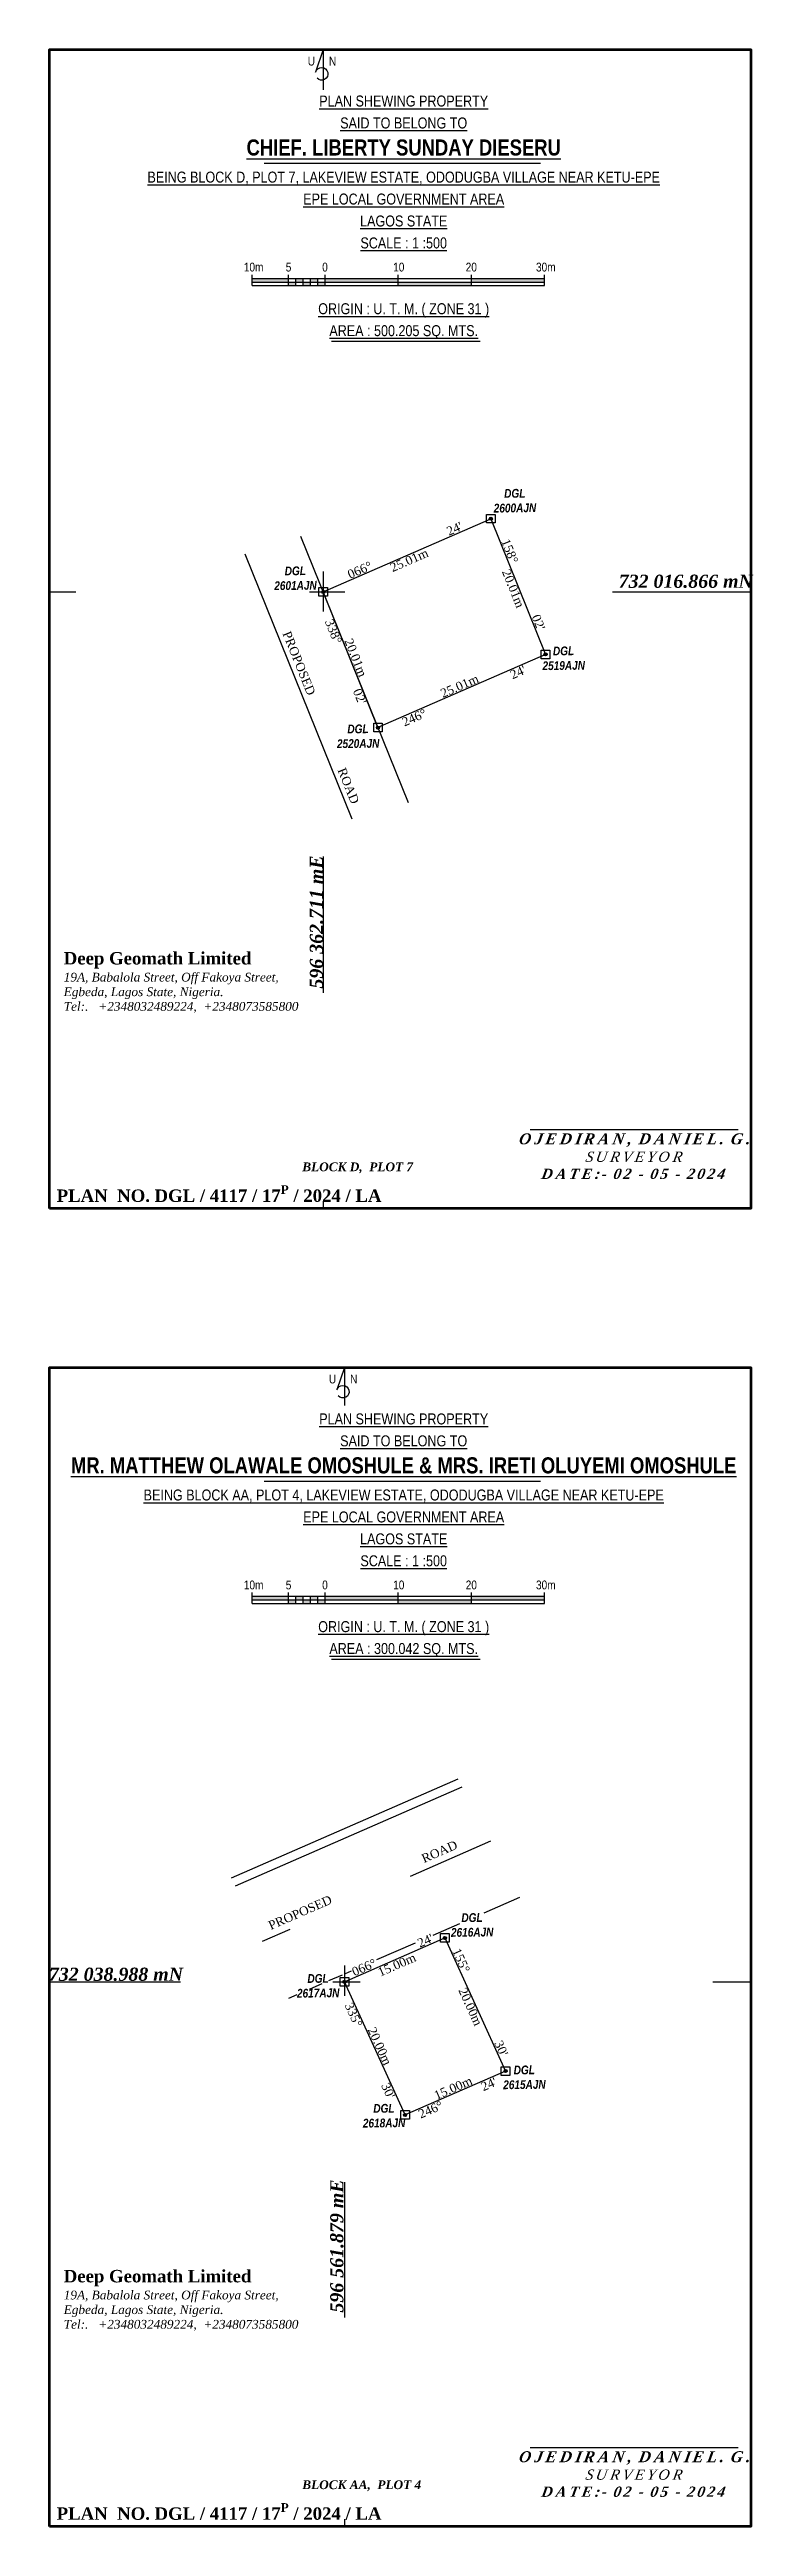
# Model space of a CAD drawing. Header units: metres. Extents: x 527079 to 600981, y 729644 to 782828.
# Drawn here: x 597725.4 to 597821.7, y 730600.1 to 730938.8 of the extents above; entities that cross this region are included whole.
import ezdxf

# ---------------------------------------------------------------- set-up
doc = ezdxf.new("R2010")
doc.units = ezdxf.units.M
doc.header["$MEASUREMENT"] = 0
doc.linetypes.add('ACAD_ISO03W100', pattern=[30, 12, -18])
doc.layers.add('adjusted', color=7, linetype='Continuous')
doc.layers.add('GRID&TITLE', color=7, linetype='Continuous')
doc.styles.add('style2', font='')
doc.styles.get('style2').set_extended_font_data('Arial Black')

msp = doc.modelspace()

# ---------------------------------------------------------------- texts
at = {"color": 0}
for s, insert, char_height, width, attachment_point in [('{\\fArial Narrow|b0|i0|c0|p34;U     N}', (597762.67425, 730937.84596), 1.2, 26.925119, 2), ('{\\fArial Narrow|b0|i0|c0|p34;10m}', (597753.32504, 730909.68039), 1.2, 26.925119, 2), ('{\\fArial Narrow|b0|i0|c0|p34;5}', (597758.10123, 730909.68039), 1.2, 26.925119, 2), ('{\\fArial Narrow|b0|i0|c0|p34;0}', (597763.08364, 730909.68039), 1.2, 26.925119, 2), ('{\\fArial Narrow|b0|i0|c0|p34;10}', (597773.17635, 730909.68039), 1.2, 26.925119, 2), ('{\\fArial Narrow|b0|i0|c0|p34;20}', (597783.09341, 730909.68039), 1.2, 26.925119, 2), ('{\\fArial Narrow|b0|i0|c0|p34;30m}', (597793.27938, 730909.68039), 1.2, 26.925119, 2), ('{\\fTimes New Roman|b1|i1|c0|p18;732 016.866 mN}', (597803.24838, 730867.01852), 1.8, 45.9628771, 1), ('\\pi0.2701;{\\fTimes New Roman|b1|i1|c0|p18;\\H0.8824x;\\Q10.5;\\T1.3;OJEDIRAN, DANIEL. G.\\H1.1x;\\P\\fTimes New Roman|b0|i1|c0|p18;\\H0.8485x;SURVEYOR\\fTimes New Roman|b1|i1|c0|p18;\\P\\pi0;DATE:- 02 - 05 - 2024}', (597805.30727, 730790.61994), 1.7, 31.4335511, 2), ('{\\fTimes New Roman|b1|i1|c0|p18;BLOCK D,  PLOT 7}', (597759.9746, 730786.63955), 1.2, 45.9628771, 1), ('\\A1;{\\fTimes New Roman|b1|i0|c0|p18;\\H1.03x;PLAN  NO.\\H0.9706x; \\H1.03x;DGL / 4117 / 17\\H0.7x;\\SP^ ;\\H1.429x; / 2024 / LA}', (597726.38514, 730783.52023), 1.65, 98.1290386, 1), ('{\\fArial Narrow|b0|i0|c0|p34;U     N}', (597765.5683, 730757.62587), 1.2, 26.925119, 2), ('{\\fArial Narrow|b0|i0|c0|p34;10m}', (597753.32504, 730729.46029), 1.2, 26.925119, 2), ('{\\fArial Narrow|b0|i0|c0|p34;5}', (597758.10123, 730729.46029), 1.2, 26.925119, 2), ('{\\fArial Narrow|b0|i0|c0|p34;0}', (597763.08364, 730729.46029), 1.2, 26.925119, 2), ('{\\fArial Narrow|b0|i0|c0|p34;10}', (597773.17635, 730729.46029), 1.2, 26.925119, 2), ('{\\fArial Narrow|b0|i0|c0|p34;20}', (597783.09341, 730729.46029), 1.2, 26.925119, 2), ('{\\fArial Narrow|b0|i0|c0|p34;30m}', (597793.27938, 730729.46029), 1.2, 26.925119, 2), ('{\\fTimes New Roman|b1|i1|c0|p18; 732 038.988 mN}', (597724.64126, 730676.52705), 1.8, 45.9628771, 1), ('\\pi0.2701;{\\fTimes New Roman|b1|i1|c0|p18;\\H0.8824x;\\Q10.5;\\T1.3;OJEDIRAN, DANIEL. G.\\H1.1x;\\P\\fTimes New Roman|b0|i1|c0|p18;\\H0.8485x;SURVEYOR\\fTimes New Roman|b1|i1|c0|p18;\\P\\pi0;DATE:- 02 - 05 - 2024}', (597805.30727, 730610.39985), 1.7, 31.4335511, 2), ('{\\fTimes New Roman|b1|i1|c0|p18;BLOCK AA,  PLOT 4}', (597759.9746, 730606.41945), 1.2, 45.9628771, 1), ('\\A1;{\\fTimes New Roman|b1|i0|c0|p18;\\H1.03x;PLAN  NO.\\H0.9706x; \\H1.03x;DGL / 4117 / 17\\H0.7x;\\SP^ ;\\H1.429x; / 2024 / LA}', (597726.38514, 730603.30014), 1.65, 98.1290386, 1)]:
    msp.add_mtext(s, dxfattribs=dict(at, insert=insert, char_height=char_height, width=width, attachment_point=attachment_point))
at = {"color": 0, "char_height": 1.5, "width": 113.0007569, "attachment_point": 2, "line_spacing_factor": 1.2}
for s, insert in [('{\\fArial Narrow|b0|i0|c0|p34;\\LPLAN SHEWING PROPERTY\\PSAID TO BELONG TO\\P\\fArial Narrow|b1|i0|c0|p34;\\H1.467x;CHIEF. LIBERTY SUNDAY DIESERU \\P\\fArial Narrow|b0|i0|c0|p34;\\H0.6817x;BEING BLOCK D, PLOT 7, LAKEVIEW ESTATE, ODODUGBA VILLAGE NEAR KETU-EPE\\PEPE \\H0.9995x;LOCAL GOVERNMENT AREA\\PLAGOS STATE\\PSCALE : 1 :500\\P\\P\\PORIGIN : U. T. M. ( ZONE 31 )\\PAREA : 500.205 SQ. MTS.}', (597773.84834, 730932.53735)), ('{\\fArial Narrow|b0|i0|c0|p34;\\LPLAN SHEWING PROPERTY\\PSAID TO BELONG TO\\P\\fArial Narrow|b1|i0|c0|p34;\\H1.467x;MR. MATTHEW OLAWALE OMOSHULE & MRS. IRETI OLUYEMI OMOSHULE \\P\\fArial Narrow|b0|i0|c0|p34;\\H0.6817x;BEING BLOCK AA, PLOT 4, LAKEVIEW ESTATE, ODODUGBA VILLAGE NEAR KETU-EPE\\PEPE \\H0.9995x;LOCAL GOVERNMENT AREA\\PLAGOS STATE\\PSCALE : 1 :500\\P\\P\\PORIGIN : U. T. M. ( ZONE 31 )\\PAREA : 300.042 SQ. MTS.}', (597773.84834, 730752.31725))]:
    msp.add_mtext(s, dxfattribs=dict(at, insert=insert))
at = {"color": 0}
for s, insert, char_height, width, attachment_point, rotation in [('\\pxt115;{\\fArial Narrow|b1|i1|c0|p34;DGL\\P2600AJN}', (597789.03062, 730878.74303), 1.2, 278.2584131, 2, 0.6991952), ('\\pxt115;{\\fArial Narrow|b1|i1|c0|p34;DGL\\P2601AJN}', (597759.01723, 730868.14052), 1.2, 278.2584131, 2, 0.6991952), ('\\pxt115;{\\fArial Narrow|b1|i1|c0|p34;DGL\\P2519AJN}', (597795.70063, 730857.19576), 1.2, 278.2584131, 2, 0.6991952), ('\\pxt115;{\\fArial Narrow|b1|i1|c0|p34;DGL\\P2520AJN}', (597767.58906, 730846.53069), 1.2, 278.2584131, 2, 0.6991952), ('{\\fTimes New Roman|b1|i1|c0|p18;596 362.711 mE}', (597761.00849, 730810.41547), 1.8, 46.6762144, 1, 90), ('\\pxt115;{\\fArial Narrow|b1|i1|c0|p34;DGL\\P2616AJN}', (597783.18047, 730683.97564), 1.2, 278.2584131, 2, 0.6991952), ('\\pxt115;{\\fArial Narrow|b1|i1|c0|p34;DGL\\P2617AJN}', (597762.12236, 730675.65786), 1.2, 278.2584131, 2, 0.6991952), ('\\pxt115;{\\fArial Narrow|b1|i1|c0|p34;DGL\\P2615AJN}', (597790.32563, 730663.1416), 1.2, 278.2584131, 2, 0.6991952), ('\\pxt115;{\\fArial Narrow|b1|i1|c0|p34;DGL\\P2618AJN}', (597771.13427, 730657.89135), 1.2, 278.2584131, 2, 0.6991952), ('{\\fTimes New Roman|b1|i1|c0|p18;596 561.879 mE}', (597763.79735, 730629.35933), 1.8, 46.6762144, 1, 90)]:
    msp.add_mtext(s, dxfattribs=dict(at, insert=insert, char_height=char_height, width=width, attachment_point=attachment_point, rotation=rotation))
at = {"color": 0, "linetype": 'Continuous', "lineweight": -3, "char_height": 1.2}
for s, insert, attachment_point, rotation in [("{\\fTimes New Roman|b0|i0|c0|p18;066°                         24'}", (597774.25876, 730869.78264), 8, 23.597943), ('{\\fTimes New Roman|b0|i0|c0|p18;25.01m}', (597774.35884, 730869.55354), 2, 23.597943), ("{\\fTimes New Roman|b0|i0|c0|p18;158°                 02'}", (597789.62506, 730865.44251), 8, 291.9588017), ('{\\fTimes New Roman|b0|i0|c0|p18;20.01m}', (597789.3932, 730865.34902), 2, 291.9588017), ("{\\fTimes New Roman|b0|i0|c0|p18;338°               02'}", (597766.47439, 730855.33702), 2, 291.9588017), ('{\\fTimes New Roman|b0|i0|c0|p18;PROPOSED                        ROAD}', (597761.96131, 730847.25899), 8, 291.9588017), ('{\\fTimes New Roman|b0|i0|c0|p18;20.01m}', (597766.70626, 730855.43051), 8, 291.9588017), ("{\\fTimes New Roman|b0|i0|c0|p18;246°                            24'}", (597781.8407, 730850.99689), 2, 23.597943), ('{\\fTimes New Roman|b0|i0|c0|p18;25.01m}', (597781.74062, 730851.22598), 8, 23.597943), ('{\\fTimes New Roman|b0|i0|c0|p18;PROPOSED                              ROAD}', (597768.51098, 730687.25696), 8, 23.597943), ("{\\fTimes New Roman|b0|i0|c0|p18;066°              24'}", (597772.56691, 730677.70467), 8, 23.6008225), ('{\\fTimes New Roman|b0|i0|c0|p18;15.00m}', (597772.667, 730677.47558), 2, 23.6008225), ("{\\fTimes New Roman|b0|i0|c0|p18;155°                       30'}", (597783.75104, 730671.54361), 8, 294.4951059), ('{\\fTimes New Roman|b0|i0|c0|p18;20.00m}', (597783.52354, 730671.43995), 2, 294.4951059), ("{\\fTimes New Roman|b0|i0|c0|p18;335°                   30'}", (597769.77635, 730665.43413), 2, 294.4951059), ('{\\fTimes New Roman|b0|i0|c0|p18;20.00m}', (597770.00385, 730665.53779), 8, 294.4951059), ("{\\fTimes New Roman|b0|i0|c0|p18;246°             24'}", (597780.96048, 730659.27307), 2, 23.597943), ('{\\fTimes New Roman|b0|i0|c0|p18;15.00m}', (597780.8604, 730659.50216), 8, 23.597943)]:
    msp.add_mtext(s, dxfattribs=dict(at, insert=insert, attachment_point=attachment_point, rotation=rotation))
at = {"layer": 'GRID&TITLE', "color": 0, "char_height": 1.5, "width": 117.584978, "attachment_point": 1, "style": 'style2'}
for insert in [(597727.35197, 730815.41275), (597727.35197, 730635.19266)]:
    msp.add_mtext('{\\fTimes New Roman|b1|i0|c0|p18;\\H1.133x;Deep Geomath Limited\\P\\fTimes New Roman|b0|i1|c0|p18;\\H0.7061x;19A, Babalola Street, Off Fakoya Street, \\PEgbeda, Lagos State, Nigeria.\\PTel:.   +2348032489224,  +2348073585800}', dxfattribs=dict(at, insert=insert))

# ---------------------------------------------------------------- hatches: boundary and pattern name
h = msp.add_hatch(color=0)
h.paths.add_polyline_path([(597758.11282, 730907.53946), (597753.11282, 730907.53946), (597753.11282, 730907.03946), (597758.11282, 730907.03946)])
h.paths.add_polyline_path([(597773.11282, 730907.53946), (597763.11282, 730907.53946), (597763.11282, 730907.03946), (597773.11282, 730907.03946)])
h.paths.add_polyline_path([(597793.11282, 730907.53946), (597783.11282, 730907.53946), (597783.11282, 730907.03946), (597793.11282, 730907.03946)])
h = msp.add_hatch(color=0)
h.paths.add_polyline_path([(597762.11282, 730907.03946), (597762.11282, 730906.53946), (597763.11282, 730906.53946), (597763.11282, 730907.03946)])
h.paths.add_polyline_path([(597761.11282, 730907.53946), (597761.11282, 730907.03946), (597762.11282, 730907.03946), (597762.11282, 730907.53946)])
h.paths.add_polyline_path([(597761.11282, 730906.53946), (597761.11282, 730907.03946), (597760.11282, 730907.03946), (597760.11282, 730906.53946)])
h.paths.add_polyline_path([(597759.11282, 730907.53946), (597759.11282, 730907.03946), (597760.11282, 730907.03946), (597760.11282, 730907.53946)])
h.paths.add_polyline_path([(597758.11282, 730907.03946), (597758.11282, 730906.53946), (597759.11282, 730906.53946), (597759.11282, 730907.03946)])
for points in [[(597783.11282, 730907.03946), (597773.11282, 730907.03946), (597773.11282, 730906.53946), (597783.11282, 730906.53946)], [(597785.98321, 730874.67409, 1), (597785.5532, 730874.67409, 1)], [(597763.0644, 730864.66209, 1), (597762.63439, 730864.66209, 1)], [(597793.46507, 730856.11744, 1), (597793.03505, 730856.11744, 1)], [(597770.54626, 730846.10544, 1), (597770.11625, 730846.10544, 1)], [(597783.11282, 730726.81936), (597773.11282, 730726.81936), (597773.11282, 730726.31936), (597783.11282, 730726.31936)], [(597779.70548, 730680.59321, 1), (597779.27546, 730680.59321, 1)], [(597765.95845, 730674.58704, 1), (597765.52843, 730674.58704, 1)], [(597787.99912, 730662.39036, 1), (597787.5691, 730662.39036, 1)], [(597774.25177, 730656.38488, 1), (597773.82176, 730656.38488, 1)]]:
    msp.add_hatch(color=0).paths.add_polyline_path(points)
h = msp.add_hatch(color=0)
h.paths.add_polyline_path([(597758.11282, 730727.31936), (597753.11282, 730727.31936), (597753.11282, 730726.81936), (597758.11282, 730726.81936)])
h.paths.add_polyline_path([(597773.11282, 730727.31936), (597763.11282, 730727.31936), (597763.11282, 730726.81936), (597773.11282, 730726.81936)])
h.paths.add_polyline_path([(597793.11282, 730727.31936), (597783.11282, 730727.31936), (597783.11282, 730726.81936), (597793.11282, 730726.81936)])
h = msp.add_hatch(color=0)
h.paths.add_polyline_path([(597762.11282, 730726.81936), (597762.11282, 730726.31936), (597763.11282, 730726.31936), (597763.11282, 730726.81936)])
h.paths.add_polyline_path([(597761.11282, 730727.31936), (597761.11282, 730726.81936), (597762.11282, 730726.81936), (597762.11282, 730727.31936)])
h.paths.add_polyline_path([(597761.11282, 730726.31936), (597761.11282, 730726.81936), (597760.11282, 730726.81936), (597760.11282, 730726.31936)])
h.paths.add_polyline_path([(597759.11282, 730727.31936), (597759.11282, 730726.81936), (597760.11282, 730726.81936), (597760.11282, 730727.31936)])
h.paths.add_polyline_path([(597758.11282, 730726.81936), (597758.11282, 730726.31936), (597759.11282, 730726.31936), (597759.11282, 730726.81936)])

# ---------------------------------------------------------------- linework, layer by layer
at = {"color": 0}
for p, q in [((597753.11282, 730906.53946), (597753.11282, 730908.03946)), ((597753.11282, 730906.53946), (597753.11282, 730908.03946)), ((597758.11282, 730906.53946), (597758.11282, 730908.03946)), ((597758.11282, 730906.53946), (597758.11282, 730908.03946)), ((597759.11282, 730906.53946), (597759.11282, 730907.53946)), ((597760.11282, 730906.53946), (597760.11282, 730907.53946)), ((597761.11282, 730906.53946), (597761.11282, 730907.53946)), ((597762.11282, 730906.53946), (597762.11282, 730907.53946)), ((597763.11282, 730906.53946), (597763.11282, 730908.03946)), ((597773.11282, 730906.53946), (597773.11282, 730908.03946)), ((597783.11282, 730906.53946), (597783.11282, 730908.03946)), ((597793.11282, 730906.53946), (597793.11282, 730908.03946)), ((597773.11282, 730907.03946), (597783.11282, 730907.03946)), ((597791.15948, 730791.14564), (597819.57845, 730791.14564)), ((597753.11282, 730726.31936), (597753.11282, 730727.81936)), ((597753.11282, 730726.31936), (597753.11282, 730727.81936)), ((597758.11282, 730726.31936), (597758.11282, 730727.81936)), ((597758.11282, 730726.31936), (597758.11282, 730727.81936)), ((597759.11282, 730726.31936), (597759.11282, 730727.31936)), ((597760.11282, 730726.31936), (597760.11282, 730727.31936)), ((597761.11282, 730726.31936), (597761.11282, 730727.31936)), ((597762.11282, 730726.31936), (597762.11282, 730727.31936)), ((597763.11282, 730726.31936), (597763.11282, 730727.81936)), ((597773.11282, 730726.31936), (597773.11282, 730727.81936)), ((597773.11282, 730726.81936), (597783.11282, 730726.81936)), ((597783.11282, 730726.31936), (597783.11282, 730727.81936)), ((597793.11282, 730726.31936), (597793.11282, 730727.81936)), ((597750.32113, 730688.8334), (597781.29828, 730702.36566)), ((597750.84908, 730687.72306), (597781.8654, 730701.27243)), ((597784.84596, 730684.02317), (597789.71109, 730686.14848)), ((597777.88465, 730680.98214), (597781.53117, 730682.57511)), ((597770.19018, 730677.62084), (597775.48139, 730679.93229)), ((597760.95917, 730673.5883), (597762.70508, 730674.351)), ((597763.62729, 730674.75386), (597765.48626, 730675.56595)), ((597765.88862, 730675.74172), (597766.72985, 730676.10921)), ((597758.15297, 730672.36243), (597759.27971, 730672.85464)), ((597791.15948, 730610.92555), (597819.57845, 730610.92555))]:
    msp.add_line(p, q, dxfattribs=at)
at = {"color": 0, "linetype": 'ACAD_ISO03W100'}
msp.add_line((597785.73552, 730693.81209), (597754.47373, 730680.10015), dxfattribs=at)
at = {"color": 0}
for points in [[(597762.8494, 730938.82881), (597761.80443, 730935.74296, -3.816456624), (597761.99865, 730934.92258)], [(597765.74344, 730758.60872), (597764.69847, 730755.52286, -3.816456624), (597764.8927, 730754.70249)]]:
    msp.add_lwpolyline(points, format="xyb", dxfattribs=at)
for points in [[(597762.8494, 730938.82881), (597762.8494, 730933.32991)], [(597754.7438, 730923.26761), (597792.53919, 730923.26761)], [(597753.11282, 730907.53946), (597793.11282, 730907.53946)], [(597753.11282, 730907.03946), (597773.11282, 730907.03946)], [(597753.11282, 730906.53946), (597793.11282, 730906.53946)], [(597783.11282, 730907.03946), (597793.11282, 730907.03946)], [(597763.9593, 730898.94596), (597784.29678, 730898.94596)], [(597785.17935, 730875.26294), (597786.35705, 730875.26294), (597786.35705, 730874.08524), (597785.17935, 730874.08524), (597785.17935, 730875.26294)], [(597774.4829, 730835.80845), (597759.79254, 730872.24376)], [(597752.1281, 730869.85944), (597766.73694, 730833.62631)], [(597762.8494, 730867.46581), (597762.8494, 730861.96941)], [(597725.41428, 730864.66209), (597728.98889, 730864.66209)], [(597760.9664, 730864.66209), (597765.80855, 730864.66209)], [(597762.26055, 730865.25094), (597763.43824, 730865.25094), (597763.43824, 730864.07324), (597762.26055, 730864.07324), (597762.26055, 730865.25094)], [(597802.38815, 730864.66209), (597821.31228, 730864.66209)], [(597792.66121, 730856.70628), (597793.83891, 730856.70628), (597793.83891, 730855.52859), (597792.66121, 730855.52859), (597792.66121, 730856.70628)], [(597769.74241, 730846.69428), (597770.9201, 730846.69428), (597770.9201, 730845.51659), (597769.74241, 730845.51659), (597769.74241, 730846.69428)], [(597762.8494, 730828.47994), (597762.8494, 730809.85588)], [(597762.8494, 730781.34278), (597762.8494, 730780.33181)], [(597765.74344, 730758.60872), (597765.74344, 730753.3915)], [(597754.7438, 730743.04752), (597792.53919, 730743.04752)], [(597753.11282, 730727.31936), (597793.11282, 730727.31936)], [(597753.11282, 730726.81936), (597773.11282, 730726.81936)], [(597753.11282, 730726.31936), (597793.11282, 730726.31936)], [(597783.11282, 730726.81936), (597793.11282, 730726.81936)], [(597763.9593, 730718.72587), (597784.29678, 730718.72587)], [(597778.90162, 730681.18205), (597780.07932, 730681.18205), (597780.07932, 730680.00436), (597778.90162, 730680.00436), (597778.90162, 730681.18205)], [(597725.41428, 730674.58704), (597743.31418, 730674.58704)], [(597764.16147, 730674.58704), (597767.88481, 730674.58704)], [(597765.15459, 730675.17589), (597766.33229, 730675.17589), (597766.33229, 730673.99819), (597765.15459, 730673.99819), (597765.15459, 730675.17589)], [(597765.74344, 730676.80272), (597765.74344, 730672.65331)], [(597816.11765, 730674.58704), (597821.31228, 730674.58704)], [(597787.19526, 730662.9792), (597788.37296, 730662.9792), (597788.37296, 730661.80151), (597787.19526, 730661.80151), (597787.19526, 730662.9792)], [(597773.44792, 730656.97373), (597774.62562, 730656.97373), (597774.62562, 730655.79603), (597773.44792, 730655.79603), (597773.44792, 730656.97373)], [(597765.74344, 730647.18909), (597765.74344, 730628.70963)], [(597765.74344, 730601.11546), (597765.74344, 730600.11172)]]:
    msp.add_lwpolyline(points, dxfattribs=at)
for points in [[(597762.8494, 730864.66209), (597785.7682, 730874.67409), (597793.25006, 730856.11744), (597770.33125, 730846.10544)], [(597765.74344, 730674.58704), (597779.49047, 730680.59321), (597787.78411, 730662.39036), (597774.03677, 730656.38488)]]:
    msp.add_lwpolyline(points, close=True, dxfattribs=at)
for centre in [(597785.7682, 730874.67409), (597762.8494, 730864.66209), (597793.25006, 730856.11744), (597770.33125, 730846.10544), (597779.49047, 730680.59321), (597765.74344, 730674.58704), (597787.78411, 730662.39036), (597774.03677, 730656.38488)]:
    msp.add_circle(centre, 0.21501, dxfattribs=at)
at = {"layer": 'adjusted', "color": 0, "lineweight": 100}
for points in [[(597725.41428, 730780.33181), (597725.41428, 730938.82881), (597821.31228, 730938.82881), (597821.31228, 730780.33181)], [(597725.41428, 730600.11172), (597725.41428, 730758.60872), (597821.31228, 730758.60872), (597821.31228, 730600.11172)]]:
    msp.add_lwpolyline(points, close=True, dxfattribs=at)

msp.set_redraw_order([(e.dxf.handle, doc.entitydb.next_handle()) for e in msp.query("TEXT MTEXT ATTDEF DIMENSION ARC_DIMENSION")])  # texts and dimensions are drawn at this point

doc.saveas('drawing.dxf')
